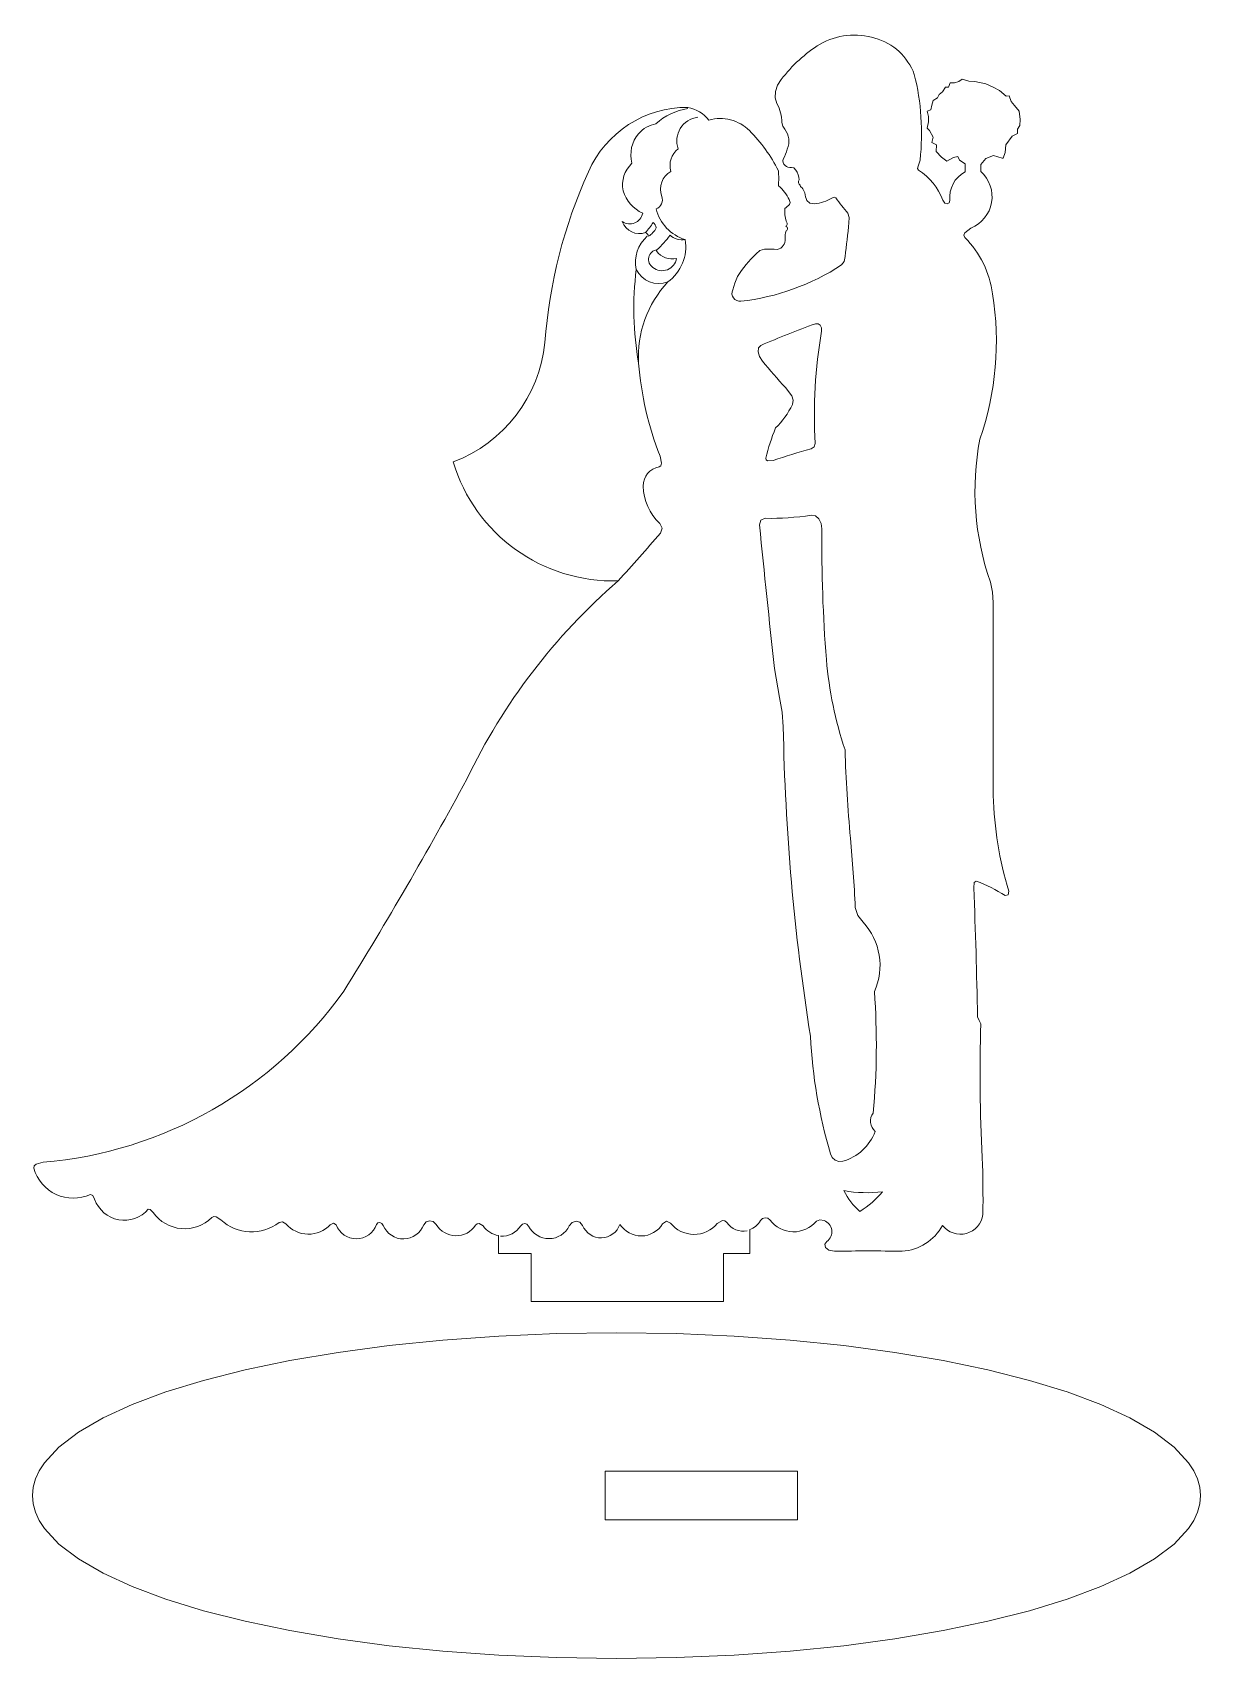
# Model space of a CAD drawing. Header units: millimetres. Extents: x -886 to -676, y -554 to -261.
import ezdxf

# ---------------------------------------------------------------- set-up
doc = ezdxf.new("R2010")
doc.units = ezdxf.units.MM
doc.header["$MEASUREMENT"] = 0
doc.layers.add('Camada 1', color=7, linetype='Continuous')

msp = doc.modelspace()

# ---------------------------------------------------------------- linework, layer by layer
at = {"layer": 'Camada 1', "color": 1, "lineweight": 9}
for points, knots in [([(-761.8294, -481.0686), (-761.8294, -481.0686), (-761.8294, -489.6703), (-761.8294, -489.6703), (-761.8294, -489.6703), (-761.8294, -489.6703), (-796.3776, -489.6703), (-796.3776, -489.6703), (-796.3776, -489.6703), (-796.3776, -489.6703), (-796.3776, -481.0686), (-796.3776, -481.0686), (-796.3776, -481.0686), (-796.3776, -481.0686), (-802.2618, -481.0686), (-802.2618, -481.0686), (-802.2618, -481.0686), (-802.2618, -481.0686), (-802.2618, -477.8059), (-802.2618, -477.8059), (-802.2618, -477.8059), (-803.3932, -477.6515), (-804.4049, -477.0191), (-805.04, -476.0701), (-805.04, -476.0701), (-805.04, -476.0701), (-805.7279, -475.6459), (-805.7279, -475.6459), (-805.7279, -475.6459), (-805.7279, -475.6459), (-806.0961, -475.7013), (-806.0961, -475.7013), (-806.0961, -475.7013), (-806.0961, -475.7013), (-806.3832, -475.948), (-806.3832, -475.948), (-806.3832, -475.948), (-807.1607, -477.1612), (-808.5106, -477.8859), (-809.9514, -477.8634), (-809.9514, -477.8634), (-811.3923, -477.8409), (-812.726, -477.0627), (-813.4653, -475.8258), (-813.4653, -475.8258), (-813.4653, -475.8258), (-814.0036, -475.307), (-814.0036, -475.307), (-814.0036, -475.307), (-814.0036, -475.307), (-814.6705, -475.1504), (-814.6705, -475.1504), (-814.6705, -475.1504), (-814.6705, -475.1504), (-815.2995, -475.3469), (-815.2995, -475.3469), (-815.2995, -475.3469), (-815.2995, -475.3469), (-815.7242, -475.8869), (-815.7242, -475.8869), (-815.7242, -475.8869), (-816.2824, -477.3864), (-817.6996, -478.3931), (-819.2993, -478.4265), (-819.2993, -478.4265), (-820.899, -478.4598), (-822.3691, -477.484), (-822.9894, -476.0091), (-822.9894, -476.0091), (-822.9894, -476.0091), (-823.2659, -475.6436), (-823.2659, -475.6436), (-823.2659, -475.6436), (-823.2659, -475.6436), (-823.6315, -475.4928), (-823.6315, -475.4928), (-823.6315, -475.4928), (-823.6315, -475.4928), (-823.9813, -475.5543), (-823.9813, -475.5543), (-823.9813, -475.5543), (-823.9813, -475.5543), (-824.2105, -475.8258), (-824.2105, -475.8258), (-824.2105, -475.8258), (-824.7472, -477.3555), (-826.1823, -478.3871), (-827.8033, -478.4084), (-827.8033, -478.4084), (-829.4242, -478.4298), (-830.8989, -477.4019), (-831.4757, -475.8869), (-831.4757, -475.8869), (-831.4757, -475.8869), (-831.9177, -475.6108), (-831.9177, -475.6108), (-831.9177, -475.6108), (-831.9177, -475.6108), (-832.5136, -475.8869), (-832.5136, -475.8869), (-832.5136, -475.8869), (-833.5602, -476.9937), (-835.0262, -477.606), (-836.5491, -477.5723), (-836.5491, -477.5723), (-838.072, -477.5386), (-839.515, -476.8557), (-840.5115, -475.7036), (-840.5115, -475.7036), (-840.5115, -475.7036), (-841.1098, -475.3322), (-841.1098, -475.3322), (-841.1098, -475.3322), (-841.1098, -475.3322), (-841.7326, -475.4593), (-841.7326, -475.4593), (-841.7326, -475.4593), (-844.8411, -477.9337), (-849.3061, -477.7218), (-852.1725, -474.9707), (-852.1725, -474.9707), (-852.1725, -474.9707), (-853.0312, -474.4524), (-853.0312, -474.4524), (-853.0312, -474.4524), (-853.0312, -474.4524), (-853.4594, -474.4216), (-853.4594, -474.4216), (-853.4594, -474.4216), (-853.4594, -474.4216), (-853.821, -474.6042), (-853.821, -474.6042), (-853.821, -474.6042), (-855.2756, -476.0277), (-857.2786, -476.7463), (-859.3065, -476.5721), (-859.3065, -476.5721), (-861.3343, -476.3979), (-863.1924, -475.3387), (-864.383, -473.688), (-864.383, -473.688), (-864.383, -473.688), (-864.8767, -473.1166), (-864.8767, -473.1166), (-864.8767, -473.1166), (-864.8767, -473.1166), (-865.2378, -473.0772), (-865.2378, -473.0772), (-865.2378, -473.0772), (-866.5491, -474.6097), (-868.5758, -475.3304), (-870.5604, -474.9698), (-870.5604, -474.9698), (-872.5449, -474.6092), (-874.1957, -473.2018), (-874.8841, -471.3058), (-874.8841, -471.3058), (-874.8841, -471.3058), (-875.2226, -470.6109), (-875.2226, -470.6109), (-875.2226, -470.6109), (-875.2226, -470.6109), (-875.6472, -470.4201), (-875.6472, -470.4201), (-875.6472, -470.4201), (-877.6019, -471.3294), (-879.8576, -471.3327), (-881.815, -470.4292), (-881.815, -470.4292), (-883.7723, -469.5257), (-885.2365, -467.7943), (-885.8125, -465.7169), (-885.8125, -465.7169), (-885.8125, -465.7169), (-885.7562, -465.3115), (-885.7562, -465.3115), (-885.7562, -465.3115), (-885.7562, -465.3115), (-885.4025, -464.9906), (-885.4025, -464.9906), (-885.4025, -464.9906), (-885.4025, -464.9906), (-884.1641, -464.648), (-884.1641, -464.648), (-884.1641, -464.648), (-862.4878, -462.8034), (-842.7227, -451.561), (-830.0715, -433.8632), (-830.0715, -433.8632), (-822.3424, -421.3715), (-814.9726, -408.6619), (-807.9705, -395.7487), (-807.9705, -395.7487), (-801.4315, -382.1221), (-792.1608, -369.9786), (-780.7411, -360.0774), (-780.7411, -360.0774), (-794.3272, -360.5054), (-806.5081, -351.7191), (-810.4126, -338.6991), (-810.4126, -338.6991), (-801.273, -335.2473), (-794.8846, -326.9214), (-793.9284, -317.1986), (-793.9284, -317.1986), (-793.1429, -306.5996), (-790.4967, -296.2182), (-786.1137, -286.536), (-786.1137, -286.536), (-783.0254, -279.4286), (-775.9743, -274.8584), (-768.2253, -274.9306), (-768.2253, -274.9306), (-766.73, -275.215), (-765.386, -276.0285), (-764.4401, -277.2211), (-764.4401, -277.2211), (-761.8458, -276.4871), (-759.055, -277.2124), (-757.1443, -279.1146), (-757.1443, -279.1146), (-755.0402, -281.2232), (-753.2868, -283.6558), (-751.9515, -286.3185), (-751.9515, -286.3185), (-751.8676, -287.2236), (-751.8636, -288.1345), (-751.9396, -289.0403), (-751.9396, -289.0403), (-751.1127, -289.7117), (-750.4497, -290.5632), (-750.0012, -291.5293), (-750.0012, -291.5293), (-750.0012, -291.5293), (-749.8373, -292.0122), (-749.8373, -292.0122), (-749.8373, -292.0122), (-749.8373, -292.0122), (-749.9401, -292.3997), (-749.9401, -292.3997), (-749.9401, -292.3997), (-750.2121, -292.637), (-750.4869, -292.8712), (-750.7643, -293.1022), (-750.7643, -293.1022), (-750.8305, -293.8724), (-750.7582, -294.648), (-750.5506, -295.3927), (-750.5506, -295.3927), (-750.419, -295.5138), (-750.3466, -295.6861), (-750.3523, -295.8649), (-750.3523, -295.8649), (-750.358, -296.0437), (-750.4421, -296.2118), (-750.5812, -296.3242), (-750.5812, -296.3242), (-750.419, -296.3972), (-750.312, -296.5557), (-750.3051, -296.7334), (-750.3051, -296.7334), (-750.2982, -296.9112), (-750.3946, -297.0787), (-750.5506, -297.164), (-750.5506, -297.164), (-750.6874, -297.6194), (-750.7493, -298.0937), (-750.7338, -298.5689), (-750.7338, -298.5689), (-750.6317, -299.4703), (-751.246, -300.2974), (-752.138, -300.4624), (-752.138, -300.4624), (-752.9106, -300.4213), (-753.6845, -300.4111), (-754.458, -300.4319), (-754.458, -300.4319), (-754.458, -300.4319), (-755.2588, -300.6953), (-755.2588, -300.6953), (-755.2588, -300.6953), (-755.2588, -300.6953), (-755.9538, -301.2565), (-755.9538, -301.2565), (-755.9538, -301.2565), (-757.2337, -302.4807), (-758.361, -303.8545), (-759.3117, -305.3489), (-759.3117, -305.3489), (-759.3117, -305.3489), (-759.774, -306.5322), (-759.774, -306.5322), (-759.774, -306.5322), (-759.774, -306.5322), (-760.1664, -307.7616), (-760.1664, -307.7616), (-760.1664, -307.7616), (-760.3861, -308.2352), (-760.3335, -308.7904), (-760.0287, -309.2143), (-760.0287, -309.2143), (-759.7239, -309.6381), (-759.22, -309.8654), (-758.7011, -309.8078), (-758.7011, -309.8078), (-752.2314, -309.0628), (-746.0256, -306.8265), (-740.5686, -303.2721), (-740.5686, -303.2721), (-740.5686, -303.2721), (-740.1251, -302.629), (-740.1251, -302.629), (-740.1251, -302.629), (-740.1251, -302.629), (-739.958, -301.7757), (-739.958, -301.7757), (-739.958, -301.7757), (-739.6845, -299.7454), (-739.4606, -297.7088), (-739.2864, -295.6676), (-739.2864, -295.6676), (-739.2864, -295.6676), (-739.2064, -294.7387), (-739.2064, -294.7387), (-739.2064, -294.7387), (-739.2064, -294.7387), (-739.4391, -293.9573), (-739.4391, -293.9573), (-739.4391, -293.9573), (-740.2183, -293.0873), (-740.9422, -292.1692), (-741.6064, -291.2086), (-741.6064, -291.2086), (-741.6064, -291.2086), (-741.9111, -291.1056), (-741.9111, -291.1056), (-741.9111, -291.1056), (-741.9111, -291.1056), (-742.3085, -291.2545), (-742.3085, -291.2545), (-742.3085, -291.2545), (-743.2692, -291.8086), (-744.335, -292.1571), (-745.4375, -292.2776), (-745.4375, -292.2776), (-745.4375, -292.2776), (-746.2919, -292.1847), (-746.2919, -292.1847), (-746.2919, -292.1847), (-746.2919, -292.1847), (-746.857, -291.6668), (-746.857, -291.6668), (-746.857, -291.6668), (-747.0344, -291.2301), (-747.1538, -290.7719), (-747.2122, -290.3042), (-747.2122, -290.3042), (-747.3345, -289.9577), (-747.4997, -289.628), (-747.7041, -289.3228), (-747.7041, -289.3228), (-747.8078, -289.322), (-747.9054, -289.274), (-747.9694, -289.1923), (-747.9694, -289.1923), (-748.0333, -289.1107), (-748.0563, -289.0037), (-748.0322, -288.9028), (-748.0322, -288.9028), (-748.1818, -288.808), (-748.2839, -288.654), (-748.3132, -288.4793), (-748.3132, -288.4793), (-748.3424, -288.3046), (-748.2954, -288.125), (-748.1849, -287.9866), (-748.1849, -287.9866), (-748.2166, -287.3479), (-748.422, -286.7303), (-748.7792, -286.1998), (-748.7792, -286.1998), (-748.7792, -286.1998), (-749.1447, -285.8349), (-749.1447, -285.8349), (-749.1447, -285.8349), (-749.1447, -285.8349), (-749.6028, -285.7398), (-749.6028, -285.7398), (-749.6028, -285.7398), (-750.0194, -285.8266), (-750.4518, -285.6982), (-750.7534, -285.398), (-750.7534, -285.398), (-751.0551, -285.0978), (-751.1849, -284.6625), (-751.1001, -284.2454), (-751.1001, -284.2454), (-750.7662, -283.678), (-750.5145, -283.0663), (-750.3522, -282.4283), (-750.3522, -282.4283), (-749.8464, -281.2458), (-750.0088, -279.8845), (-750.7796, -278.855), (-750.7796, -278.855), (-750.7796, -278.855), (-751.138, -278.2885), (-751.138, -278.2885), (-751.138, -278.2885), (-751.138, -278.2885), (-751.2985, -277.6639), (-751.2985, -277.6639), (-751.2985, -277.6639), (-751.3107, -276.4695), (-751.6257, -275.2981), (-752.2143, -274.2587), (-752.2143, -274.2587), (-752.2143, -274.2587), (-752.5522, -273.2007), (-752.5522, -273.2007), (-752.5522, -273.2007), (-752.5522, -273.2007), (-752.4825, -272.0789), (-752.4825, -272.0789), (-752.4825, -272.0789), (-752.4825, -272.0789), (-752.0841, -270.9628), (-752.0841, -270.9628), (-752.0841, -270.9628), (-752.0841, -270.9628), (-751.4359, -269.9219), (-751.4359, -269.9219), (-751.4359, -269.9219), (-749.5084, -267.3919), (-747.1397, -265.2293), (-744.4454, -263.539), (-744.4454, -263.539), (-741.4443, -261.8459), (-737.8736, -261.4706), (-734.5854, -262.5006), (-734.5854, -262.5006), (-731.3141, -263.3981), (-728.676, -265.8227), (-727.5033, -269.0057), (-727.5033, -269.0057), (-726.2561, -274.0352), (-725.9049, -279.2468), (-726.4654, -284.3981), (-726.4654, -284.3981), (-726.4654, -284.3981), (-726.8038, -285.5108), (-726.8038, -285.5108), (-726.8038, -285.5108), (-726.8038, -285.5108), (-726.9082, -285.9473), (-726.9082, -285.9473), (-726.9082, -285.9473), (-726.9082, -285.9473), (-726.7707, -286.2305), (-726.7707, -286.2305), (-726.7707, -286.2305), (-724.7354, -287.4739), (-723.1927, -289.3849), (-722.4054, -291.6362), (-722.4054, -291.6362), (-722.4054, -291.6362), (-722.0387, -292.1635), (-722.0387, -292.1635), (-722.0387, -292.1635), (-722.0387, -292.1635), (-721.5868, -292.2791), (-721.5868, -292.2791), (-721.5868, -292.2791), (-721.5868, -292.2791), (-721.216, -292.0885), (-721.216, -292.0885), (-721.216, -292.0885), (-721.216, -292.0885), (-721.0928, -291.6973), (-721.0928, -291.6973), (-721.0928, -291.6973), (-721.3535, -289.5795), (-720.2687, -287.5211), (-718.376, -286.536), (-718.376, -286.536), (-718.376, -286.536), (-718.376, -285.07), (-718.376, -285.07), (-718.376, -285.07), (-718.376, -285.07), (-719.3833, -284.3981), (-719.3833, -284.3981), (-719.3833, -284.3981), (-719.3833, -284.3981), (-719.6581, -283.7873), (-719.6581, -283.7873), (-719.6581, -283.7873), (-719.6581, -283.7873), (-720.4823, -283.94), (-720.4823, -283.94), (-720.4823, -283.94), (-720.4823, -283.94), (-721.6728, -284.6119), (-721.6728, -284.6119), (-721.6728, -284.6119), (-721.6728, -284.6119), (-722.5886, -283.8789), (-722.5886, -283.8789), (-722.5886, -283.8789), (-722.5886, -283.8789), (-723.5654, -282.8711), (-723.5654, -282.8711), (-723.5654, -282.8711), (-723.5654, -282.8711), (-723.5349, -281.68), (-723.5349, -281.68), (-723.5349, -281.68), (-723.5349, -281.68), (-724.3286, -281.2219), (-724.3286, -281.2219), (-724.3286, -281.2219), (-724.3286, -281.2219), (-724.1454, -280.3057), (-724.1454, -280.3057), (-724.1454, -280.3057), (-724.1454, -280.3057), (-724.7865, -279.1146), (-724.7865, -279.1146), (-724.7865, -279.1146), (-724.7865, -279.1146), (-725.1833, -278.6565), (-725.1833, -278.6565), (-725.1833, -278.6565), (-725.1833, -278.6565), (-724.9696, -277.5265), (-724.9696, -277.5265), (-724.9696, -277.5265), (-724.9696, -277.5265), (-724.9696, -276.5798), (-724.9696, -276.5798), (-724.9696, -276.5798), (-724.9696, -276.5798), (-725.2138, -275.633), (-725.2138, -275.633), (-725.2138, -275.633), (-725.2138, -275.633), (-724.5423, -275.3581), (-724.5423, -275.3581), (-724.5423, -275.3581), (-724.5423, -275.3581), (-724.3286, -274.5335), (-724.3286, -274.5335), (-724.3286, -274.5335), (-724.3286, -274.5335), (-724.1149, -273.709), (-724.1149, -273.709), (-724.1149, -273.709), (-724.1149, -273.709), (-723.3212, -273.1898), (-723.3212, -273.1898), (-723.3212, -273.1898), (-723.3212, -273.1898), (-723.0465, -272.6095), (-723.0465, -272.6095), (-723.0465, -272.6095), (-723.0465, -272.6095), (-722.4207, -272.1667), (-722.4207, -272.1667), (-722.4207, -272.1667), (-722.4207, -272.1667), (-721.917, -271.3268), (-721.917, -271.3268), (-721.917, -271.3268), (-721.917, -271.3268), (-721.3828, -271.3115), (-721.3828, -271.3115), (-721.3828, -271.3115), (-721.3828, -271.3115), (-721.0317, -270.548), (-721.0317, -270.548), (-721.0317, -270.548), (-721.0317, -270.548), (-720.2533, -270.5327), (-720.2533, -270.5327), (-720.2533, -270.5327), (-720.2533, -270.5327), (-719.4902, -270.2732), (-719.4902, -270.2732), (-719.4902, -270.2732), (-719.4902, -270.2732), (-718.8949, -269.8456), (-718.8949, -269.8456), (-718.8949, -269.8456), (-718.8949, -269.8456), (-717.6739, -270.2273), (-717.6739, -270.2273), (-717.6739, -270.2273), (-717.6739, -270.2273), (-716.636, -270.2884), (-716.636, -270.2884), (-716.636, -270.2884), (-716.636, -270.2884), (-714.6518, -270.716), (-714.6518, -270.716), (-714.6518, -270.716), (-714.6518, -270.716), (-713.3391, -271.2963), (-713.3391, -271.2963), (-713.3391, -271.2963), (-713.3391, -271.2963), (-712.1791, -271.8765), (-712.1791, -271.8765), (-712.1791, -271.8765), (-712.1791, -271.8765), (-710.9886, -272.9149), (-710.9886, -272.9149), (-710.9886, -272.9149), (-710.9886, -272.9149), (-710.4391, -272.8844), (-710.4391, -272.8844), (-710.4391, -272.8844), (-710.4391, -272.8844), (-710.1033, -273.8617), (-710.1033, -273.8617), (-710.1033, -273.8617), (-710.1033, -273.8617), (-709.4623, -274.6252), (-709.4623, -274.6252), (-709.4623, -274.6252), (-709.4623, -274.6252), (-708.6381, -275.633), (-708.6381, -275.633), (-708.6381, -275.633), (-708.6381, -275.633), (-708.4549, -277.1295), (-708.4549, -277.1295), (-708.4549, -277.1295), (-708.4549, -277.1295), (-708.516, -278.1984), (-708.516, -278.1984), (-708.516, -278.1984), (-708.516, -278.1984), (-708.9739, -278.8703), (-708.9739, -278.8703), (-708.9739, -278.8703), (-708.9739, -278.8703), (-708.9433, -279.6338), (-708.9433, -279.6338), (-708.9433, -279.6338), (-708.9433, -279.6338), (-709.9202, -280.1225), (-709.9202, -280.1225), (-709.9202, -280.1225), (-709.9202, -280.1225), (-711.0802, -281.6495), (-711.0802, -281.6495), (-711.0802, -281.6495), (-711.0802, -281.6495), (-711.1718, -283.0238), (-711.1718, -283.0238), (-711.1718, -283.0238), (-711.1718, -283.0238), (-711.5381, -284.0927), (-711.5381, -284.0927), (-711.5381, -284.0927), (-711.5381, -284.0927), (-711.7212, -284.0927), (-711.7212, -284.0927), (-711.7212, -284.0927), (-711.7212, -284.0927), (-713.2476, -283.5735), (-713.2476, -283.5735), (-713.2476, -283.5735), (-713.2476, -283.5735), (-714.6518, -284.1233), (-714.6518, -284.1233), (-714.6518, -284.1233), (-714.6518, -284.1233), (-715.537, -285.1769), (-715.537, -285.1769), (-715.537, -285.1769), (-715.537, -285.1769), (-715.537, -286.4749), (-715.537, -286.4749), (-715.537, -286.4749), (-713.9776, -287.8774), (-713.2505, -289.9843), (-713.6129, -292.0501), (-713.6129, -292.0501), (-713.9753, -294.1159), (-715.3944, -295.8568), (-717.3381, -296.6449), (-717.3381, -296.6449), (-717.3381, -296.6449), (-718.4135, -297.4685), (-718.4135, -297.4685), (-718.4135, -297.4685), (-718.4135, -297.4685), (-718.5754, -297.9422), (-718.5754, -297.9422), (-718.5754, -297.9422), (-718.5754, -297.9422), (-718.4065, -298.3551), (-718.4065, -298.3551), (-718.4065, -298.3551), (-715.6899, -301.0909), (-713.9423, -304.6427), (-713.4307, -308.464), (-713.4307, -308.464), (-712.0247, -317.2322), (-712.8122, -326.2161), (-715.7202, -334.6067), (-715.7202, -334.6067), (-717.3577, -343.1974), (-716.7059, -352.0636), (-713.8275, -360.3217), (-713.8275, -360.3217), (-713.8275, -360.3217), (-713.4308, -362.1256), (-713.4308, -362.1256), (-713.4308, -362.1256), (-713.4308, -362.1256), (-713.3391, -363.9866), (-713.3391, -363.9866), (-713.3391, -363.9866), (-713.3391, -363.9866), (-713.3391, -398.6806), (-713.3391, -398.6806), (-713.3391, -398.6806), (-713.1421, -404.519), (-712.1985, -410.3068), (-710.5307, -415.9054), (-710.5307, -415.9054), (-710.5307, -415.9054), (-710.6474, -416.5722), (-710.6474, -416.5722), (-710.6474, -416.5722), (-710.6474, -416.5722), (-711.1412, -416.6689), (-711.1412, -416.6689), (-711.1412, -416.6689), (-712.7977, -415.6447), (-714.5449, -414.7757), (-716.3612, -414.073), (-716.3612, -414.073), (-716.3612, -414.073), (-716.7258, -414.305), (-716.7258, -414.305), (-716.7258, -414.305), (-716.7258, -414.305), (-716.8191, -415.2946), (-716.8191, -415.2946), (-716.8191, -415.2946), (-716.5011, -423.0284), (-716.2773, -430.7661), (-716.1475, -438.5054), (-716.1475, -438.5054), (-716.1475, -438.5054), (-715.8332, -439.1184), (-715.8332, -439.1184), (-715.8332, -439.1184), (-715.8332, -439.1184), (-715.537, -439.727), (-715.537, -439.727), (-715.537, -439.727), (-715.8075, -447.7489), (-715.7261, -455.7781), (-715.2928, -463.7929), (-715.2928, -463.7929), (-715.1667, -467.2118), (-715.1259, -470.6335), (-715.1707, -474.0545), (-715.1707, -474.0545), (-715.3964, -475.6737), (-716.5654, -477.0026), (-718.1427, -477.4328), (-718.1427, -477.4328), (-719.72, -477.863), (-721.4194, -477.2895), (-722.436, -476.0091), (-722.436, -476.0091), (-723.8961, -478.7032), (-726.6429, -480.4571), (-729.7012, -480.6512), (-729.7012, -480.6512), (-733.7506, -480.5643), (-737.8012, -480.5643), (-741.8507, -480.6512), (-741.8507, -480.6512), (-741.8507, -480.6512), (-742.8785, -480.4565), (-742.8785, -480.4565), (-742.8785, -480.4565), (-742.8785, -480.4565), (-743.4496, -479.9574), (-743.4496, -479.9574), (-743.4496, -479.9574), (-743.4496, -479.9574), (-743.5722, -479.3624), (-743.5722, -479.3624), (-743.5722, -479.3624), (-743.5722, -479.3624), (-743.2549, -478.8799), (-743.2549, -478.8799), (-743.2549, -478.8799), (-742.5867, -478.4314), (-742.2308, -477.6427), (-742.3366, -476.845), (-742.3366, -476.845), (-742.4424, -476.0472), (-742.9813, -475.3821), (-743.7433, -475.1234), (-743.7433, -475.1234), (-743.7433, -475.1234), (-744.5073, -474.9726), (-744.5073, -474.9726), (-744.5073, -474.9726), (-744.5073, -474.9726), (-745.117, -475.215), (-745.117, -475.215), (-745.117, -475.215), (-746.1489, -476.4694), (-747.6989, -477.1816), (-749.3229, -477.1476), (-749.3229, -477.1476), (-750.9469, -477.1135), (-752.4722, -476.3283), (-753.4506, -475.0318), (-753.4506, -475.0318), (-753.4506, -475.0318), (-753.8549, -474.7068), (-753.8549, -474.7068), (-753.8549, -474.7068), (-753.8549, -474.7068), (-754.3368, -474.6168), (-754.3368, -474.6168), (-754.3368, -474.6168), (-754.3368, -474.6168), (-754.803, -474.7572), (-754.803, -474.7572), (-754.803, -474.7572), (-754.803, -474.7572), (-755.1601, -475.1234), (-755.1601, -475.1234), (-755.1601, -475.1234), (-755.5904, -475.8806), (-756.2825, -476.4553), (-757.1059, -476.7393), (-757.1059, -476.7393), (-757.1059, -476.7393), (-757.1059, -481.0686), (-757.1059, -481.0686), (-757.1059, -481.0686), (-757.1059, -481.0686), (-761.8294, -481.0686), (-761.8294, -481.0686), (-761.8294, -481.0686), (-761.8294, -481.0686), (-761.8294, -481.0686), (-761.8294, -481.0686)], [0, 0, 0, 0, 0.00462963, 0.00462963, 0.00462963, 0.00462963, 0.00925926, 0.00925926, 0.00925926, 0.00925926, 0.01388889, 0.01388889, 0.01388889, 0.01388889, 0.01851852, 0.01851852, 0.01851852, 0.01851852, 0.02314815, 0.02314815, 0.02314815, 0.02314815, 0.02777778, 0.02777778, 0.02777778, 0.02777778, 0.03240741, 0.03240741, 0.03240741, 0.03240741, 0.03703704, 0.03703704, 0.03703704, 0.03703704, 0.04166667, 0.04166667, 0.04166667, 0.04166667, 0.0462963, 0.0462963, 0.0462963, 0.0462963, 0.05092593, 0.05092593, 0.05092593, 0.05092593, 0.05555556, 0.05555556, 0.05555556, 0.05555556, 0.06018519, 0.06018519, 0.06018519, 0.06018519, 0.06481481, 0.06481481, 0.06481481, 0.06481481, 0.06944444, 0.06944444, 0.06944444, 0.06944444, 0.07407407, 0.07407407, 0.07407407, 0.07407407, 0.0787037, 0.0787037, 0.0787037, 0.0787037, 0.08333333, 0.08333333, 0.08333333, 0.08333333, 0.08796296, 0.08796296, 0.08796296, 0.08796296, 0.09259259, 0.09259259, 0.09259259, 0.09259259, 0.09722222, 0.09722222, 0.09722222, 0.09722222, 0.10185185, 0.10185185, 0.10185185, 0.10185185, 0.10648148, 0.10648148, 0.10648148, 0.10648148, 0.11111111, 0.11111111, 0.11111111, 0.11111111, 0.11574074, 0.11574074, 0.11574074, 0.11574074, 0.12037037, 0.12037037, 0.12037037, 0.12037037, 0.125, 0.125, 0.125, 0.125, 0.12962963, 0.12962963, 0.12962963, 0.12962963, 0.13425926, 0.13425926, 0.13425926, 0.13425926, 0.13888889, 0.13888889, 0.13888889, 0.13888889, 0.14351852, 0.14351852, 0.14351852, 0.14351852, 0.14814815, 0.14814815, 0.14814815, 0.14814815, 0.15277778, 0.15277778, 0.15277778, 0.15277778, 0.15740741, 0.15740741, 0.15740741, 0.15740741, 0.16203704, 0.16203704, 0.16203704, 0.16203704, 0.16666667, 0.16666667, 0.16666667, 0.16666667, 0.1712963, 0.1712963, 0.1712963, 0.1712963, 0.17592593, 0.17592593, 0.17592593, 0.17592593, 0.18055556, 0.18055556, 0.18055556, 0.18055556, 0.18518519, 0.18518519, 0.18518519, 0.18518519, 0.18981481, 0.18981481, 0.18981481, 0.18981481, 0.19444444, 0.19444444, 0.19444444, 0.19444444, 0.19907407, 0.19907407, 0.19907407, 0.19907407, 0.2037037, 0.2037037, 0.2037037, 0.2037037, 0.20833333, 0.20833333, 0.20833333, 0.20833333, 0.21296296, 0.21296296, 0.21296296, 0.21296296, 0.21759259, 0.21759259, 0.21759259, 0.21759259, 0.22222222, 0.22222222, 0.22222222, 0.22222222, 0.22685185, 0.22685185, 0.22685185, 0.22685185, 0.23148148, 0.23148148, 0.23148148, 0.23148148, 0.23611111, 0.23611111, 0.23611111, 0.23611111, 0.24074074, 0.24074074, 0.24074074, 0.24074074, 0.24537037, 0.24537037, 0.24537037, 0.24537037, 0.25, 0.25, 0.25, 0.25, 0.25462963, 0.25462963, 0.25462963, 0.25462963, 0.25925926, 0.25925926, 0.25925926, 0.25925926, 0.26388889, 0.26388889, 0.26388889, 0.26388889, 0.26851852, 0.26851852, 0.26851852, 0.26851852, 0.27314815, 0.27314815, 0.27314815, 0.27314815, 0.27777778, 0.27777778, 0.27777778, 0.27777778, 0.28240741, 0.28240741, 0.28240741, 0.28240741, 0.28703704, 0.28703704, 0.28703704, 0.28703704, 0.29166667, 0.29166667, 0.29166667, 0.29166667, 0.2962963, 0.2962963, 0.2962963, 0.2962963, 0.30092593, 0.30092593, 0.30092593, 0.30092593, 0.30555556, 0.30555556, 0.30555556, 0.30555556, 0.31018519, 0.31018519, 0.31018519, 0.31018519, 0.31481481, 0.31481481, 0.31481481, 0.31481481, 0.31944444, 0.31944444, 0.31944444, 0.31944444, 0.32407407, 0.32407407, 0.32407407, 0.32407407, 0.3287037, 0.3287037, 0.3287037, 0.3287037, 0.33333333, 0.33333333, 0.33333333, 0.33333333, 0.33796296, 0.33796296, 0.33796296, 0.33796296, 0.34259259, 0.34259259, 0.34259259, 0.34259259, 0.34722222, 0.34722222, 0.34722222, 0.34722222, 0.35185185, 0.35185185, 0.35185185, 0.35185185, 0.35648148, 0.35648148, 0.35648148, 0.35648148, 0.36111111, 0.36111111, 0.36111111, 0.36111111, 0.36574074, 0.36574074, 0.36574074, 0.36574074, 0.37037037, 0.37037037, 0.37037037, 0.37037037, 0.375, 0.375, 0.375, 0.375, 0.37962963, 0.37962963, 0.37962963, 0.37962963, 0.38425926, 0.38425926, 0.38425926, 0.38425926, 0.38888889, 0.38888889, 0.38888889, 0.38888889, 0.39351852, 0.39351852, 0.39351852, 0.39351852, 0.39814815, 0.39814815, 0.39814815, 0.39814815, 0.40277778, 0.40277778, 0.40277778, 0.40277778, 0.40740741, 0.40740741, 0.40740741, 0.40740741, 0.41203704, 0.41203704, 0.41203704, 0.41203704, 0.41666667, 0.41666667, 0.41666667, 0.41666667, 0.4212963, 0.4212963, 0.4212963, 0.4212963, 0.42592593, 0.42592593, 0.42592593, 0.42592593, 0.43055556, 0.43055556, 0.43055556, 0.43055556, 0.43518519, 0.43518519, 0.43518519, 0.43518519, 0.43981481, 0.43981481, 0.43981481, 0.43981481, 0.44444444, 0.44444444, 0.44444444, 0.44444444, 0.44907407, 0.44907407, 0.44907407, 0.44907407, 0.4537037, 0.4537037, 0.4537037, 0.4537037, 0.45833333, 0.45833333, 0.45833333, 0.45833333, 0.46296296, 0.46296296, 0.46296296, 0.46296296, 0.46759259, 0.46759259, 0.46759259, 0.46759259, 0.47222222, 0.47222222, 0.47222222, 0.47222222, 0.47685185, 0.47685185, 0.47685185, 0.47685185, 0.48148148, 0.48148148, 0.48148148, 0.48148148, 0.48611111, 0.48611111, 0.48611111, 0.48611111, 0.49074074, 0.49074074, 0.49074074, 0.49074074, 0.49537037, 0.49537037, 0.49537037, 0.49537037, 0.5, 0.5, 0.5, 0.5, 0.50462963, 0.50462963, 0.50462963, 0.50462963, 0.50925926, 0.50925926, 0.50925926, 0.50925926, 0.51388889, 0.51388889, 0.51388889, 0.51388889, 0.51851852, 0.51851852, 0.51851852, 0.51851852, 0.52314815, 0.52314815, 0.52314815, 0.52314815, 0.52777778, 0.52777778, 0.52777778, 0.52777778, 0.53240741, 0.53240741, 0.53240741, 0.53240741, 0.53703704, 0.53703704, 0.53703704, 0.53703704, 0.54166667, 0.54166667, 0.54166667, 0.54166667, 0.5462963, 0.5462963, 0.5462963, 0.5462963, 0.55092593, 0.55092593, 0.55092593, 0.55092593, 0.55555556, 0.55555556, 0.55555556, 0.55555556, 0.56018519, 0.56018519, 0.56018519, 0.56018519, 0.56481481, 0.56481481, 0.56481481, 0.56481481, 0.56944444, 0.56944444, 0.56944444, 0.56944444, 0.57407407, 0.57407407, 0.57407407, 0.57407407, 0.5787037, 0.5787037, 0.5787037, 0.5787037, 0.58333333, 0.58333333, 0.58333333, 0.58333333, 0.58796296, 0.58796296, 0.58796296, 0.58796296, 0.59259259, 0.59259259, 0.59259259, 0.59259259, 0.59722222, 0.59722222, 0.59722222, 0.59722222, 0.60185185, 0.60185185, 0.60185185, 0.60185185, 0.60648148, 0.60648148, 0.60648148, 0.60648148, 0.61111111, 0.61111111, 0.61111111, 0.61111111, 0.61574074, 0.61574074, 0.61574074, 0.61574074, 0.62037037, 0.62037037, 0.62037037, 0.62037037, 0.625, 0.625, 0.625, 0.625, 0.62962963, 0.62962963, 0.62962963, 0.62962963, 0.63425926, 0.63425926, 0.63425926, 0.63425926, 0.63888889, 0.63888889, 0.63888889, 0.63888889, 0.64351852, 0.64351852, 0.64351852, 0.64351852, 0.64814815, 0.64814815, 0.64814815, 0.64814815, 0.65277778, 0.65277778, 0.65277778, 0.65277778, 0.65740741, 0.65740741, 0.65740741, 0.65740741, 0.66203704, 0.66203704, 0.66203704, 0.66203704, 0.66666667, 0.66666667, 0.66666667, 0.66666667, 0.6712963, 0.6712963, 0.6712963, 0.6712963, 0.67592593, 0.67592593, 0.67592593, 0.67592593, 0.68055556, 0.68055556, 0.68055556, 0.68055556, 0.68518519, 0.68518519, 0.68518519, 0.68518519, 0.68981481, 0.68981481, 0.68981481, 0.68981481, 0.69444444, 0.69444444, 0.69444444, 0.69444444, 0.69907407, 0.69907407, 0.69907407, 0.69907407, 0.7037037, 0.7037037, 0.7037037, 0.7037037, 0.70833333, 0.70833333, 0.70833333, 0.70833333, 0.71296296, 0.71296296, 0.71296296, 0.71296296, 0.71759259, 0.71759259, 0.71759259, 0.71759259, 0.72222222, 0.72222222, 0.72222222, 0.72222222, 0.72685185, 0.72685185, 0.72685185, 0.72685185, 0.73148148, 0.73148148, 0.73148148, 0.73148148, 0.73611111, 0.73611111, 0.73611111, 0.73611111, 0.74074074, 0.74074074, 0.74074074, 0.74074074, 0.74537037, 0.74537037, 0.74537037, 0.74537037, 0.75, 0.75, 0.75, 0.75, 0.75462963, 0.75462963, 0.75462963, 0.75462963, 0.75925926, 0.75925926, 0.75925926, 0.75925926, 0.76388889, 0.76388889, 0.76388889, 0.76388889, 0.76851852, 0.76851852, 0.76851852, 0.76851852, 0.77314815, 0.77314815, 0.77314815, 0.77314815, 0.77777778, 0.77777778, 0.77777778, 0.77777778, 0.78240741, 0.78240741, 0.78240741, 0.78240741, 0.78703704, 0.78703704, 0.78703704, 0.78703704, 0.79166667, 0.79166667, 0.79166667, 0.79166667, 0.7962963, 0.7962963, 0.7962963, 0.7962963, 0.80092593, 0.80092593, 0.80092593, 0.80092593, 0.80555556, 0.80555556, 0.80555556, 0.80555556, 0.81018519, 0.81018519, 0.81018519, 0.81018519, 0.81481481, 0.81481481, 0.81481481, 0.81481481, 0.81944444, 0.81944444, 0.81944444, 0.81944444, 0.82407407, 0.82407407, 0.82407407, 0.82407407, 0.8287037, 0.8287037, 0.8287037, 0.8287037, 0.83333333, 0.83333333, 0.83333333, 0.83333333, 0.83796296, 0.83796296, 0.83796296, 0.83796296, 0.84259259, 0.84259259, 0.84259259, 0.84259259, 0.84722222, 0.84722222, 0.84722222, 0.84722222, 0.85185185, 0.85185185, 0.85185185, 0.85185185, 0.85648148, 0.85648148, 0.85648148, 0.85648148, 0.86111111, 0.86111111, 0.86111111, 0.86111111, 0.86574074, 0.86574074, 0.86574074, 0.86574074, 0.87037037, 0.87037037, 0.87037037, 0.87037037, 0.875, 0.875, 0.875, 0.875, 0.87962963, 0.87962963, 0.87962963, 0.87962963, 0.88425926, 0.88425926, 0.88425926, 0.88425926, 0.88888889, 0.88888889, 0.88888889, 0.88888889, 0.89351852, 0.89351852, 0.89351852, 0.89351852, 0.89814815, 0.89814815, 0.89814815, 0.89814815, 0.90277778, 0.90277778, 0.90277778, 0.90277778, 0.90740741, 0.90740741, 0.90740741, 0.90740741, 0.91203704, 0.91203704, 0.91203704, 0.91203704, 0.91666667, 0.91666667, 0.91666667, 0.91666667, 0.9212963, 0.9212963, 0.9212963, 0.9212963, 0.92592593, 0.92592593, 0.92592593, 0.92592593, 0.93055556, 0.93055556, 0.93055556, 0.93055556, 0.93518519, 0.93518519, 0.93518519, 0.93518519, 0.93981481, 0.93981481, 0.93981481, 0.93981481, 0.94444444, 0.94444444, 0.94444444, 0.94444444, 0.94907407, 0.94907407, 0.94907407, 0.94907407, 0.9537037, 0.9537037, 0.9537037, 0.9537037, 0.95833333, 0.95833333, 0.95833333, 0.95833333, 0.96296296, 0.96296296, 0.96296296, 0.96296296, 0.96759259, 0.96759259, 0.96759259, 0.96759259, 0.97222222, 0.97222222, 0.97222222, 0.97222222, 0.97685185, 0.97685185, 0.97685185, 0.97685185, 0.98148148, 0.98148148, 0.98148148, 0.98148148, 0.98611111, 0.98611111, 0.98611111, 0.98611111, 0.99074074, 0.99074074, 0.99074074, 0.99074074, 1, 1, 1, 1]), ([(-768.2253, -275.1444), (-770.3722, -275.4609), (-772.3722, -276.4184), (-773.9643, -277.893), (-773.9643, -277.893), (-775.1743, -278.1106), (-776.2728, -278.7353), (-777.078, -279.6643), (-777.078, -279.6643), (-778.3259, -281.1322), (-778.7715, -283.1185), (-778.2685, -284.9784), (-778.2685, -284.9784), (-779.6358, -286.2314), (-780.2397, -288.1115), (-779.8558, -289.9259), (-779.8558, -289.9259), (-779.2981, -291.708), (-778.028, -293.1783), (-776.3453, -293.9878), (-776.3453, -293.9878), (-776.5002, -294.7677), (-777.0357, -295.4181), (-777.7713, -295.7199), (-777.7713, -295.7199), (-778.5069, -296.0216), (-779.3505, -295.9308), (-780.0085, -295.4843), (-780.0085, -295.4843), (-779.3735, -297.163), (-777.5243, -298.0357), (-775.8264, -297.4542)], [0, 0, 0, 0, 0.11111111, 0.11111111, 0.11111111, 0.11111111, 0.22222222, 0.22222222, 0.22222222, 0.22222222, 0.33333333, 0.33333333, 0.33333333, 0.33333333, 0.44444444, 0.44444444, 0.44444444, 0.44444444, 0.55555556, 0.55555556, 0.55555556, 0.55555556, 0.66666667, 0.66666667, 0.66666667, 0.66666667, 0.77777778, 0.77777778, 0.77777778, 0.77777778, 1, 1, 1, 1]), ([(-766.4548, -276.7019), (-767.7454, -276.8598), (-768.8941, -277.5961), (-769.5765, -278.7027), (-769.5765, -278.7027), (-770.2589, -279.8094), (-770.4038, -281.1584), (-769.9653, -282.3824), (-769.9653, -282.3824), (-771.1958, -283.3391), (-771.7167, -284.9488), (-771.278, -286.4443), (-771.278, -286.4443), (-772.8439, -287.3442), (-773.5394, -289.2349), (-772.9264, -290.9338), (-772.9264, -290.9338), (-772.7474, -291.3657), (-772.7536, -291.8521), (-772.9437, -292.2793), (-772.9437, -292.2793), (-773.1337, -292.7064), (-773.4931, -293.0376), (-773.9337, -293.1938), (-773.9337, -293.1938), (-773.2558, -295.8103), (-771.2875, -297.896), (-768.7138, -298.7216), (-768.7138, -298.7216), (-769.6988, -298.8976), (-770.7093, -298.5906), (-771.4306, -297.897), (-771.4306, -297.897), (-772.0979, -298.8698), (-772.8881, -299.7527), (-773.7811, -300.5235)], [0, 0, 0, 0, 0.1, 0.1, 0.1, 0.1, 0.2, 0.2, 0.2, 0.2, 0.3, 0.3, 0.3, 0.3, 0.4, 0.4, 0.4, 0.4, 0.5, 0.5, 0.5, 0.5, 0.6, 0.6, 0.6, 0.6, 0.7, 0.7, 0.7, 0.7, 0.8, 0.8, 0.8, 0.8, 1, 1, 1, 1]), ([(-775.5211, -298.1108), (-777.2045, -299.5963), (-777.9622, -301.8681), (-777.5053, -304.0662), (-777.5053, -304.0662), (-778.1963, -309.6764), (-778.0525, -315.3565), (-777.078, -320.9245), (-777.078, -320.9245), (-776.6224, -326.6621), (-775.3269, -332.3), (-773.2316, -337.6607), (-773.2316, -337.6607), (-773.2316, -337.6607), (-772.9622, -338.9213), (-772.9622, -338.9213), (-772.9622, -338.9213), (-772.9622, -338.9213), (-773.07, -339.368), (-773.07, -339.368), (-773.07, -339.368), (-773.07, -339.368), (-773.3843, -339.5848), (-773.3843, -339.5848), (-773.3843, -339.5848), (-775.0578, -339.8778), (-776.2726, -341.337), (-776.2537, -343.0358), (-776.2537, -343.0358), (-776.22, -345.6005), (-775.1401, -348.0383), (-773.2622, -349.7853), (-773.2622, -349.7853), (-773.2622, -349.7853), (-772.8659, -350.6357), (-772.8659, -350.6357), (-772.8659, -350.6357), (-772.8659, -350.6357), (-773.1706, -351.5261), (-773.1706, -351.5261), (-773.1706, -351.5261), (-775.6521, -354.4134), (-778.176, -357.2642), (-780.7411, -360.0774)], [0, 0, 0, 0, 0.08333333, 0.08333333, 0.08333333, 0.08333333, 0.16666667, 0.16666667, 0.16666667, 0.16666667, 0.25, 0.25, 0.25, 0.25, 0.33333333, 0.33333333, 0.33333333, 0.33333333, 0.41666667, 0.41666667, 0.41666667, 0.41666667, 0.5, 0.5, 0.5, 0.5, 0.58333333, 0.58333333, 0.58333333, 0.58333333, 0.66666667, 0.66666667, 0.66666667, 0.66666667, 0.75, 0.75, 0.75, 0.75, 0.83333333, 0.83333333, 0.83333333, 0.83333333, 1, 1, 1, 1]), ([(-774.4832, -295.637), (-774.1454, -295.8446), (-773.9292, -296.2034), (-773.9032, -296.599), (-773.9032, -296.599), (-774.2102, -297.2334), (-774.6992, -297.7624), (-775.3074, -298.1184), (-775.3074, -298.1184), (-775.3401, -297.8162), (-775.541, -297.5589), (-775.8264, -297.4542), (-775.8264, -297.4542), (-775.3257, -296.8894), (-774.8762, -296.2814), (-774.4832, -295.637), (-774.4832, -295.637), (-774.4832, -295.637), (-774.4832, -295.637), (-774.4832, -295.637)], [0, 0, 0, 0, 0.16666667, 0.16666667, 0.16666667, 0.16666667, 0.33333333, 0.33333333, 0.33333333, 0.33333333, 0.5, 0.5, 0.5, 0.5, 0.66666667, 0.66666667, 0.66666667, 0.66666667, 1, 1, 1, 1]), ([(-777.078, -320.9245), (-777.4063, -315.5455), (-775.5057, -310.2647), (-771.8274, -306.3262), (-771.8274, -306.3262), (-769.4211, -304.5933), (-768.2123, -301.6442), (-768.7138, -298.7216)], [0, 0, 0, 0, 0.33333333, 0.33333333, 0.33333333, 0.33333333, 1, 1, 1, 1]), ([(-773.8727, -300.7373), (-773.8727, -300.7373), (-773.8451, -300.5542), (-773.8451, -300.5542), (-773.8451, -300.5542), (-773.8451, -300.5542), (-773.7811, -300.5235), (-773.7811, -300.5235), (-773.7811, -300.5235), (-774.5034, -300.6305), (-775.0853, -301.1713), (-775.2449, -301.8838), (-775.2449, -301.8838), (-775.4045, -302.5963), (-775.1214, -303.3253), (-774.5137, -303.7302), (-774.5137, -303.7302), (-773.7741, -304.3144), (-772.7807, -304.4637), (-771.902, -304.1228), (-771.902, -304.1228), (-771.0234, -303.7819), (-770.3922, -303.0112), (-770.2401, -302.0811), (-770.2401, -302.0811), (-771.6122, -302.44), (-773.0638, -301.9023), (-773.8727, -300.7373), (-773.8727, -300.7373), (-773.8727, -300.7373), (-773.8727, -300.7373), (-773.8727, -300.7373)], [0, 0, 0, 0, 0.11111111, 0.11111111, 0.11111111, 0.11111111, 0.22222222, 0.22222222, 0.22222222, 0.22222222, 0.33333333, 0.33333333, 0.33333333, 0.33333333, 0.44444444, 0.44444444, 0.44444444, 0.44444444, 0.55555556, 0.55555556, 0.55555556, 0.55555556, 0.66666667, 0.66666667, 0.66666667, 0.66666667, 0.77777778, 0.77777778, 0.77777778, 0.77777778, 1, 1, 1, 1]), ([(-754.2138, -337.9967), (-753.7567, -336.1576), (-753.1753, -334.3514), (-752.4738, -332.591), (-752.4738, -332.591), (-751.2211, -331.3721), (-750.1886, -329.9467), (-749.4212, -328.3764), (-749.4212, -328.3764), (-749.4212, -328.3764), (-749.2891, -327.617), (-749.2891, -327.617), (-749.2891, -327.617), (-749.2891, -327.617), (-749.5276, -326.8269), (-749.5276, -326.8269), (-749.5276, -326.8269), (-749.5276, -326.8269), (-750.6422, -325.3224), (-750.6422, -325.3224), (-750.6422, -325.3224), (-752.0939, -323.7948), (-753.4792, -322.2051), (-754.7938, -320.558), (-754.7938, -320.558), (-754.7938, -320.558), (-755.3232, -319.7158), (-755.3232, -319.7158), (-755.3232, -319.7158), (-755.3232, -319.7158), (-755.5859, -318.8863), (-755.5859, -318.8863), (-755.5859, -318.8863), (-755.5859, -318.8863), (-755.5289, -318.1902), (-755.5289, -318.1902), (-755.5289, -318.1902), (-755.5289, -318.1902), (-755.099, -317.7483), (-755.099, -317.7483), (-755.099, -317.7483), (-751.8626, -316.3469), (-748.5845, -315.0432), (-745.2696, -313.8391), (-745.2696, -313.8391), (-745.2696, -313.8391), (-744.8074, -313.8326), (-744.8074, -313.8326), (-744.8074, -313.8326), (-744.8074, -313.8326), (-744.4253, -314.1081), (-744.4253, -314.1081), (-744.4253, -314.1081), (-744.4253, -314.1081), (-744.1907, -314.585), (-744.1907, -314.585), (-744.1907, -314.585), (-744.1907, -314.585), (-744.1706, -315.1829), (-744.1706, -315.1829), (-744.1706, -315.1829), (-745.3297, -321.8561), (-745.719, -328.6388), (-745.3306, -335.4007), (-745.3306, -335.4007), (-745.3306, -335.4007), (-745.5261, -335.9752), (-745.5261, -335.9752), (-745.5261, -335.9752), (-745.5261, -335.9752), (-746.0633, -336.3169), (-746.0633, -336.3169), (-746.0633, -336.3169), (-748.3647, -336.9567), (-750.6451, -337.6697), (-752.9012, -338.4548), (-752.9012, -338.4548), (-752.9012, -338.4548), (-753.8918, -338.4942), (-753.8918, -338.4942), (-753.8918, -338.4942), (-753.8918, -338.4942), (-754.1651, -338.2938), (-754.1651, -338.2938), (-754.1651, -338.2938), (-754.1651, -338.2938), (-754.2138, -337.9967), (-754.2138, -337.9967), (-754.2138, -337.9967), (-754.2138, -337.9967), (-754.2138, -337.9967), (-754.2138, -337.9967)], [0, 0, 0, 0, 0.04166667, 0.04166667, 0.04166667, 0.04166667, 0.08333333, 0.08333333, 0.08333333, 0.08333333, 0.125, 0.125, 0.125, 0.125, 0.16666667, 0.16666667, 0.16666667, 0.16666667, 0.20833333, 0.20833333, 0.20833333, 0.20833333, 0.25, 0.25, 0.25, 0.25, 0.29166667, 0.29166667, 0.29166667, 0.29166667, 0.33333333, 0.33333333, 0.33333333, 0.33333333, 0.375, 0.375, 0.375, 0.375, 0.41666667, 0.41666667, 0.41666667, 0.41666667, 0.45833333, 0.45833333, 0.45833333, 0.45833333, 0.5, 0.5, 0.5, 0.5, 0.54166667, 0.54166667, 0.54166667, 0.54166667, 0.58333333, 0.58333333, 0.58333333, 0.58333333, 0.625, 0.625, 0.625, 0.625, 0.66666667, 0.66666667, 0.66666667, 0.66666667, 0.70833333, 0.70833333, 0.70833333, 0.70833333, 0.75, 0.75, 0.75, 0.75, 0.79166667, 0.79166667, 0.79166667, 0.79166667, 0.83333333, 0.83333333, 0.83333333, 0.83333333, 0.875, 0.875, 0.875, 0.875, 0.91666667, 0.91666667, 0.91666667, 0.91666667, 1, 1, 1, 1]), ([(-752.6569, -375.8363), (-753.5869, -367.2275), (-754.4823, -358.615), (-755.3433, -349.9991), (-755.3433, -349.9991), (-755.3433, -349.9991), (-755.08, -349.1803), (-755.08, -349.1803), (-755.08, -349.1803), (-755.08, -349.1803), (-754.3054, -348.8385), (-754.3054, -348.8385), (-754.3054, -348.8385), (-751.5473, -348.8886), (-748.7903, -348.7047), (-746.0633, -348.2888), (-746.0633, -348.2888), (-746.0633, -348.2888), (-745.2788, -348.4064), (-745.2788, -348.4064), (-745.2788, -348.4064), (-745.2788, -348.4064), (-744.6565, -348.9353), (-744.6565, -348.9353), (-744.6565, -348.9353), (-744.6565, -348.9353), (-744.2491, -349.7517), (-744.2491, -349.7517), (-744.2491, -349.7517), (-744.2491, -349.7517), (-744.1096, -350.732), (-744.1096, -350.732), (-744.1096, -350.732), (-744.2016, -358.579), (-743.9368, -366.4253), (-743.3159, -374.2482), (-743.3159, -374.2482), (-742.8386, -379.7775), (-741.7118, -385.2302), (-739.958, -390.4957), (-739.958, -390.4957), (-739.8145, -395.7992), (-739.4888, -401.0957), (-738.9812, -406.3768), (-738.9812, -406.3768), (-738.6041, -410.5234), (-738.3191, -414.678), (-738.1264, -418.8373), (-738.1264, -418.8373), (-738.1264, -418.8373), (-737.6705, -420.2404), (-737.6705, -420.2404), (-737.6705, -420.2404), (-737.6705, -420.2404), (-736.7222, -421.4638), (-736.7222, -421.4638), (-736.7222, -421.4638), (-733.5981, -424.8385), (-732.7946, -429.7589), (-734.677, -433.9548), (-734.677, -433.9548), (-734.1565, -441.227), (-734.2281, -448.5306), (-734.8907, -455.7913), (-734.8907, -455.7913), (-735.6673, -456.8136), (-735.5074, -458.2637), (-734.5244, -459.0896), (-734.5244, -459.0896), (-735.5218, -461.7037), (-737.6952, -463.6958), (-740.3854, -464.4648), (-740.3854, -464.4648), (-740.3854, -464.4648), (-741.0871, -464.5067), (-741.0871, -464.5067), (-741.0871, -464.5067), (-741.0871, -464.5067), (-741.7303, -464.2618), (-741.7303, -464.2618), (-741.7303, -464.2618), (-741.7303, -464.2618), (-742.2505, -463.7825), (-742.2505, -463.7825), (-742.2505, -463.7825), (-742.2505, -463.7825), (-742.5833, -463.121), (-742.5833, -463.121), (-742.5833, -463.121), (-744.6187, -456.2448), (-745.8279, -449.1491), (-746.1854, -441.987), (-746.1854, -441.987), (-749.1047, -423.5756), (-750.7368, -404.9806), (-751.0696, -386.3422), (-751.0696, -386.3422), (-751.0696, -386.3422), (-751.2906, -383.7054), (-751.2906, -383.7054), (-751.2906, -383.7054), (-751.2906, -383.7054), (-751.744, -381.087), (-751.744, -381.087), (-751.744, -381.087), (-751.744, -381.087), (-752.6569, -375.8363), (-752.6569, -375.8363), (-752.6569, -375.8363), (-752.6569, -375.8363), (-752.6569, -375.8363), (-752.6569, -375.8363)], [0, 0, 0, 0, 0.03448276, 0.03448276, 0.03448276, 0.03448276, 0.06896552, 0.06896552, 0.06896552, 0.06896552, 0.10344828, 0.10344828, 0.10344828, 0.10344828, 0.13793103, 0.13793103, 0.13793103, 0.13793103, 0.17241379, 0.17241379, 0.17241379, 0.17241379, 0.20689655, 0.20689655, 0.20689655, 0.20689655, 0.24137931, 0.24137931, 0.24137931, 0.24137931, 0.27586207, 0.27586207, 0.27586207, 0.27586207, 0.31034483, 0.31034483, 0.31034483, 0.31034483, 0.34482759, 0.34482759, 0.34482759, 0.34482759, 0.37931034, 0.37931034, 0.37931034, 0.37931034, 0.4137931, 0.4137931, 0.4137931, 0.4137931, 0.44827586, 0.44827586, 0.44827586, 0.44827586, 0.48275862, 0.48275862, 0.48275862, 0.48275862, 0.51724138, 0.51724138, 0.51724138, 0.51724138, 0.55172414, 0.55172414, 0.55172414, 0.55172414, 0.5862069, 0.5862069, 0.5862069, 0.5862069, 0.62068966, 0.62068966, 0.62068966, 0.62068966, 0.65517241, 0.65517241, 0.65517241, 0.65517241, 0.68965517, 0.68965517, 0.68965517, 0.68965517, 0.72413793, 0.72413793, 0.72413793, 0.72413793, 0.75862069, 0.75862069, 0.75862069, 0.75862069, 0.79310345, 0.79310345, 0.79310345, 0.79310345, 0.82758621, 0.82758621, 0.82758621, 0.82758621, 0.86206897, 0.86206897, 0.86206897, 0.86206897, 0.89655172, 0.89655172, 0.89655172, 0.89655172, 0.93103448, 0.93103448, 0.93103448, 0.93103448, 1, 1, 1, 1]), ([(-740.1717, -469.7483), (-737.8745, -470.1651), (-735.5276, -470.227), (-733.2117, -469.9315), (-733.2117, -469.9315), (-734.37, -471.3186), (-735.7405, -472.5144), (-737.2717, -473.4742), (-737.2717, -473.4742), (-738.4794, -472.4405), (-739.466, -471.1727), (-740.1717, -469.7483), (-740.1717, -469.7483), (-740.1717, -469.7483), (-740.1717, -469.7483), (-740.1717, -469.7483)], [0, 0, 0, 0, 0.2, 0.2, 0.2, 0.2, 0.4, 0.4, 0.4, 0.4, 0.6, 0.6, 0.6, 0.6, 1, 1, 1, 1]), ([(-886.0535, -524.588), (-886.0535, -524.588), (-885.9169, -523.0805), (-885.9169, -523.0805), (-885.9169, -523.0805), (-885.9169, -523.0805), (-885.5114, -521.5928), (-885.5114, -521.5928), (-885.5114, -521.5928), (-885.5114, -521.5928), (-884.8437, -520.1268), (-884.8437, -520.1268), (-884.8437, -520.1268), (-884.8437, -520.1268), (-883.9203, -518.6842), (-883.9203, -518.6842), (-883.9203, -518.6842), (-883.9203, -518.6842), (-881.3329, -515.8769), (-881.3329, -515.8769), (-881.3329, -515.8769), (-881.3329, -515.8769), (-877.8021, -513.1855), (-877.8021, -513.1855), (-877.8021, -513.1855), (-877.8021, -513.1855), (-873.3806, -510.6248), (-873.3806, -510.6248), (-873.3806, -510.6248), (-873.3806, -510.6248), (-868.1211, -508.2095), (-868.1211, -508.2095), (-868.1211, -508.2095), (-868.1211, -508.2095), (-862.0766, -505.9544), (-862.0766, -505.9544), (-862.0766, -505.9544), (-862.0766, -505.9544), (-855.2997, -503.8741), (-855.2997, -503.8741), (-855.2997, -503.8741), (-855.2997, -503.8741), (-847.8433, -501.9834), (-847.8433, -501.9834), (-847.8433, -501.9834), (-847.8433, -501.9834), (-839.76, -500.2971), (-839.76, -500.2971), (-839.76, -500.2971), (-839.76, -500.2971), (-831.1027, -498.8297), (-831.1027, -498.8297), (-831.1027, -498.8297), (-831.1027, -498.8297), (-821.9242, -497.5962), (-821.9242, -497.5962), (-821.9242, -497.5962), (-821.9242, -497.5962), (-812.2773, -496.6111), (-812.2773, -496.6111), (-812.2773, -496.6111), (-812.2773, -496.6111), (-802.2147, -495.8893), (-802.2147, -495.8893), (-802.2147, -495.8893), (-802.2147, -495.8893), (-791.7891, -495.4454), (-791.7891, -495.4454), (-791.7891, -495.4454), (-791.7891, -495.4454), (-781.0535, -495.2941), (-781.0535, -495.2941), (-781.0535, -495.2941), (-781.0535, -495.2941), (-770.3179, -495.4454), (-770.3179, -495.4454), (-770.3179, -495.4454), (-770.3179, -495.4454), (-759.8923, -495.8893), (-759.8923, -495.8893), (-759.8923, -495.8893), (-759.8923, -495.8893), (-749.8297, -496.6111), (-749.8297, -496.6111), (-749.8297, -496.6111), (-749.8297, -496.6111), (-740.1828, -497.5962), (-740.1828, -497.5962), (-740.1828, -497.5962), (-740.1828, -497.5962), (-731.0043, -498.8297), (-731.0043, -498.8297), (-731.0043, -498.8297), (-731.0043, -498.8297), (-722.347, -500.2971), (-722.347, -500.2971), (-722.347, -500.2971), (-722.347, -500.2971), (-714.2637, -501.9834), (-714.2637, -501.9834), (-714.2637, -501.9834), (-714.2637, -501.9834), (-706.8073, -503.8741), (-706.8073, -503.8741), (-706.8073, -503.8741), (-706.8073, -503.8741), (-700.0304, -505.9544), (-700.0304, -505.9544), (-700.0304, -505.9544), (-700.0304, -505.9544), (-693.9859, -508.2095), (-693.9859, -508.2095), (-693.9859, -508.2095), (-693.9859, -508.2095), (-688.7264, -510.6248), (-688.7264, -510.6248), (-688.7264, -510.6248), (-688.7264, -510.6248), (-684.3049, -513.1855), (-684.3049, -513.1855), (-684.3049, -513.1855), (-684.3049, -513.1855), (-680.7741, -515.8769), (-680.7741, -515.8769), (-680.7741, -515.8769), (-680.7741, -515.8769), (-678.1867, -518.6842), (-678.1867, -518.6842), (-678.1867, -518.6842), (-678.1867, -518.6842), (-677.2633, -520.1268), (-677.2633, -520.1268), (-677.2633, -520.1268), (-677.2633, -520.1268), (-676.5956, -521.5928), (-676.5956, -521.5928), (-676.5956, -521.5928), (-676.5956, -521.5928), (-676.1901, -523.0805), (-676.1901, -523.0805), (-676.1901, -523.0805), (-676.1901, -523.0805), (-676.0535, -524.588), (-676.0535, -524.588), (-676.0535, -524.588), (-676.0535, -524.588), (-676.1901, -526.0954), (-676.1901, -526.0954), (-676.1901, -526.0954), (-676.1901, -526.0954), (-676.5956, -527.5831), (-676.5956, -527.5831), (-676.5956, -527.5831), (-676.5956, -527.5831), (-677.2633, -529.0491), (-677.2633, -529.0491), (-677.2633, -529.0491), (-677.2633, -529.0491), (-678.1867, -530.4917), (-678.1867, -530.4917), (-678.1867, -530.4917), (-678.1867, -530.4917), (-680.7741, -533.2991), (-680.7741, -533.2991), (-680.7741, -533.2991), (-680.7741, -533.2991), (-684.3049, -535.9905), (-684.3049, -535.9905), (-684.3049, -535.9905), (-684.3049, -535.9905), (-688.7264, -538.5512), (-688.7264, -538.5512), (-688.7264, -538.5512), (-688.7264, -538.5512), (-693.9859, -540.9664), (-693.9859, -540.9664), (-693.9859, -540.9664), (-693.9859, -540.9664), (-700.0304, -543.2216), (-700.0304, -543.2216), (-700.0304, -543.2216), (-700.0304, -543.2216), (-706.8073, -545.3018), (-706.8073, -545.3018), (-706.8073, -545.3018), (-706.8073, -545.3018), (-714.2637, -547.1925), (-714.2637, -547.1925), (-714.2637, -547.1925), (-714.2637, -547.1925), (-722.347, -548.8789), (-722.347, -548.8789), (-722.347, -548.8789), (-722.347, -548.8789), (-731.0043, -550.3462), (-731.0043, -550.3462), (-731.0043, -550.3462), (-731.0043, -550.3462), (-740.1828, -551.5798), (-740.1828, -551.5798), (-740.1828, -551.5798), (-740.1828, -551.5798), (-749.8297, -552.5648), (-749.8297, -552.5648), (-749.8297, -552.5648), (-749.8297, -552.5648), (-759.8923, -553.2867), (-759.8923, -553.2867), (-759.8923, -553.2867), (-759.8923, -553.2867), (-770.3179, -553.7306), (-770.3179, -553.7306), (-770.3179, -553.7306), (-770.3179, -553.7306), (-781.0535, -553.8818), (-781.0535, -553.8818), (-781.0535, -553.8818), (-781.0535, -553.8818), (-791.7891, -553.7306), (-791.7891, -553.7306), (-791.7891, -553.7306), (-791.7891, -553.7306), (-802.2147, -553.2867), (-802.2147, -553.2867), (-802.2147, -553.2867), (-802.2147, -553.2867), (-812.2773, -552.5648), (-812.2773, -552.5648), (-812.2773, -552.5648), (-812.2773, -552.5648), (-821.9242, -551.5798), (-821.9242, -551.5798), (-821.9242, -551.5798), (-821.9242, -551.5798), (-831.1027, -550.3462), (-831.1027, -550.3462), (-831.1027, -550.3462), (-831.1027, -550.3462), (-839.76, -548.8789), (-839.76, -548.8789), (-839.76, -548.8789), (-839.76, -548.8789), (-847.8433, -547.1925), (-847.8433, -547.1925), (-847.8433, -547.1925), (-847.8433, -547.1925), (-855.2997, -545.3018), (-855.2997, -545.3018), (-855.2997, -545.3018), (-855.2997, -545.3018), (-862.0766, -543.2216), (-862.0766, -543.2216), (-862.0766, -543.2216), (-862.0766, -543.2216), (-868.1211, -540.9664), (-868.1211, -540.9664), (-868.1211, -540.9664), (-868.1211, -540.9664), (-873.3806, -538.5512), (-873.3806, -538.5512), (-873.3806, -538.5512), (-873.3806, -538.5512), (-877.8021, -535.9905), (-877.8021, -535.9905), (-877.8021, -535.9905), (-877.8021, -535.9905), (-881.3329, -533.2991), (-881.3329, -533.2991), (-881.3329, -533.2991), (-881.3329, -533.2991), (-883.9203, -530.4917), (-883.9203, -530.4917), (-883.9203, -530.4917), (-883.9203, -530.4917), (-884.8437, -529.0491), (-884.8437, -529.0491), (-884.8437, -529.0491), (-884.8437, -529.0491), (-885.5114, -527.5831), (-885.5114, -527.5831), (-885.5114, -527.5831), (-885.5114, -527.5831), (-885.9169, -526.0954), (-885.9169, -526.0954), (-885.9169, -526.0954), (-885.9169, -526.0954), (-886.0535, -524.588), (-886.0535, -524.588), (-886.0535, -524.588), (-886.0535, -524.588), (-886.0535, -524.588), (-886.0535, -524.588)], [0, 0, 0, 0, 0.01351351, 0.01351351, 0.01351351, 0.01351351, 0.02702703, 0.02702703, 0.02702703, 0.02702703, 0.04054054, 0.04054054, 0.04054054, 0.04054054, 0.05405405, 0.05405405, 0.05405405, 0.05405405, 0.06756757, 0.06756757, 0.06756757, 0.06756757, 0.08108108, 0.08108108, 0.08108108, 0.08108108, 0.09459459, 0.09459459, 0.09459459, 0.09459459, 0.10810811, 0.10810811, 0.10810811, 0.10810811, 0.12162162, 0.12162162, 0.12162162, 0.12162162, 0.13513514, 0.13513514, 0.13513514, 0.13513514, 0.14864865, 0.14864865, 0.14864865, 0.14864865, 0.16216216, 0.16216216, 0.16216216, 0.16216216, 0.17567568, 0.17567568, 0.17567568, 0.17567568, 0.18918919, 0.18918919, 0.18918919, 0.18918919, 0.2027027, 0.2027027, 0.2027027, 0.2027027, 0.21621622, 0.21621622, 0.21621622, 0.21621622, 0.22972973, 0.22972973, 0.22972973, 0.22972973, 0.24324324, 0.24324324, 0.24324324, 0.24324324, 0.25675676, 0.25675676, 0.25675676, 0.25675676, 0.27027027, 0.27027027, 0.27027027, 0.27027027, 0.28378378, 0.28378378, 0.28378378, 0.28378378, 0.2972973, 0.2972973, 0.2972973, 0.2972973, 0.31081081, 0.31081081, 0.31081081, 0.31081081, 0.32432432, 0.32432432, 0.32432432, 0.32432432, 0.33783784, 0.33783784, 0.33783784, 0.33783784, 0.35135135, 0.35135135, 0.35135135, 0.35135135, 0.36486486, 0.36486486, 0.36486486, 0.36486486, 0.37837838, 0.37837838, 0.37837838, 0.37837838, 0.39189189, 0.39189189, 0.39189189, 0.39189189, 0.40540541, 0.40540541, 0.40540541, 0.40540541, 0.41891892, 0.41891892, 0.41891892, 0.41891892, 0.43243243, 0.43243243, 0.43243243, 0.43243243, 0.44594595, 0.44594595, 0.44594595, 0.44594595, 0.45945946, 0.45945946, 0.45945946, 0.45945946, 0.47297297, 0.47297297, 0.47297297, 0.47297297, 0.48648649, 0.48648649, 0.48648649, 0.48648649, 0.5, 0.5, 0.5, 0.5, 0.51351351, 0.51351351, 0.51351351, 0.51351351, 0.52702703, 0.52702703, 0.52702703, 0.52702703, 0.54054054, 0.54054054, 0.54054054, 0.54054054, 0.55405405, 0.55405405, 0.55405405, 0.55405405, 0.56756757, 0.56756757, 0.56756757, 0.56756757, 0.58108108, 0.58108108, 0.58108108, 0.58108108, 0.59459459, 0.59459459, 0.59459459, 0.59459459, 0.60810811, 0.60810811, 0.60810811, 0.60810811, 0.62162162, 0.62162162, 0.62162162, 0.62162162, 0.63513514, 0.63513514, 0.63513514, 0.63513514, 0.64864865, 0.64864865, 0.64864865, 0.64864865, 0.66216216, 0.66216216, 0.66216216, 0.66216216, 0.67567568, 0.67567568, 0.67567568, 0.67567568, 0.68918919, 0.68918919, 0.68918919, 0.68918919, 0.7027027, 0.7027027, 0.7027027, 0.7027027, 0.71621622, 0.71621622, 0.71621622, 0.71621622, 0.72972973, 0.72972973, 0.72972973, 0.72972973, 0.74324324, 0.74324324, 0.74324324, 0.74324324, 0.75675676, 0.75675676, 0.75675676, 0.75675676, 0.77027027, 0.77027027, 0.77027027, 0.77027027, 0.78378378, 0.78378378, 0.78378378, 0.78378378, 0.7972973, 0.7972973, 0.7972973, 0.7972973, 0.81081081, 0.81081081, 0.81081081, 0.81081081, 0.82432432, 0.82432432, 0.82432432, 0.82432432, 0.83783784, 0.83783784, 0.83783784, 0.83783784, 0.85135135, 0.85135135, 0.85135135, 0.85135135, 0.86486486, 0.86486486, 0.86486486, 0.86486486, 0.87837838, 0.87837838, 0.87837838, 0.87837838, 0.89189189, 0.89189189, 0.89189189, 0.89189189, 0.90540541, 0.90540541, 0.90540541, 0.90540541, 0.91891892, 0.91891892, 0.91891892, 0.91891892, 0.93243243, 0.93243243, 0.93243243, 0.93243243, 0.94594595, 0.94594595, 0.94594595, 0.94594595, 0.95945946, 0.95945946, 0.95945946, 0.95945946, 0.97297297, 0.97297297, 0.97297297, 0.97297297, 1, 1, 1, 1]), ([(-783.0736, -528.9624), (-783.0736, -528.9624), (-748.5254, -528.9624), (-748.5254, -528.9624), (-748.5254, -528.9624), (-748.5254, -528.9624), (-748.5254, -520.2136), (-748.5254, -520.2136), (-748.5254, -520.2136), (-748.5254, -520.2136), (-783.0736, -520.2136), (-783.0736, -520.2136), (-783.0736, -520.2136), (-783.0736, -520.2136), (-783.0736, -528.9624), (-783.0736, -528.9624), (-783.0736, -528.9624), (-783.0736, -528.9624), (-783.0736, -528.9624), (-783.0736, -528.9624)], [0, 0, 0, 0, 0.16666667, 0.16666667, 0.16666667, 0.16666667, 0.33333333, 0.33333333, 0.33333333, 0.33333333, 0.5, 0.5, 0.5, 0.5, 0.66666667, 0.66666667, 0.66666667, 0.66666667, 1, 1, 1, 1])]:
    msp.add_open_spline(points, degree=3, knots=knots, dxfattribs=at)
msp.add_open_spline([(-771.8274, -306.3262), (-774.0181, -307.1832), (-776.5004, -306.1931), (-777.5053, -304.0662)], degree=3, dxfattribs=at)
at = {"layer": 'Camada 1', "color": 250, "lineweight": 9}
msp.add_open_spline([(-757.5612, -476.9828), (-758.9611, -477.2477), (-760.386, -476.6557), (-761.1875, -475.4777), (-761.1875, -475.4777), (-761.1875, -475.4777), (-761.5506, -475.1818), (-761.5506, -475.1818), (-761.5506, -475.1818), (-761.5506, -475.1818), (-762.0159, -475.1203), (-762.0159, -475.1203), (-762.0159, -475.1203), (-762.0159, -475.1203), (-762.9275, -475.6305), (-762.9275, -475.6305), (-762.9275, -475.6305), (-763.963, -476.8954), (-765.5148, -477.6246), (-767.1495, -477.6143), (-767.1495, -477.6143), (-768.7842, -477.6041), (-770.3332, -476.8473), (-771.3527, -475.5694), (-771.3527, -475.5694), (-771.3527, -475.5694), (-772.0765, -475.2622), (-772.0765, -475.2622), (-772.0765, -475.2622), (-772.0765, -475.2622), (-772.7569, -475.6915), (-772.7569, -475.6915), (-772.7569, -475.6915), (-773.559, -477.0345), (-774.9978, -477.8679), (-776.5618, -477.8953), (-776.5618, -477.8953), (-778.1258, -477.9227), (-779.601, -477.1277), (-780.4496, -475.8137), (-780.4496, -475.8137), (-780.9347, -477.2219), (-782.2395, -478.184), (-783.7282, -478.2311), (-783.7282, -478.2311), (-785.2169, -478.2783), (-786.592, -477.3716), (-787.1653, -475.9969), (-787.1653, -475.9969), (-787.1653, -475.9969), (-787.641, -475.434), (-787.641, -475.434), (-787.641, -475.434), (-787.641, -475.434), (-788.3213, -475.2554), (-788.3213, -475.2554), (-788.3213, -475.2554), (-788.3213, -475.2554), (-789.0189, -475.4629), (-789.0189, -475.4629), (-789.0189, -475.4629), (-789.0189, -475.4629), (-789.5464, -476.058), (-789.5464, -476.058), (-789.5464, -476.058), (-790.2167, -477.4601), (-791.6258, -478.3592), (-793.1798, -478.3762), (-793.1798, -478.3762), (-794.7337, -478.3933), (-796.1718, -477.5062), (-796.8727, -476.1191), (-796.8727, -476.1191), (-796.8727, -476.1191), (-797.1647, -475.7967), (-797.1647, -475.7967), (-797.1647, -475.7967), (-797.1647, -475.7967), (-797.5566, -475.6765), (-797.5566, -475.6765), (-797.5566, -475.6765), (-797.5566, -475.6765), (-797.9575, -475.7623), (-797.9575, -475.7623), (-797.9575, -475.7623), (-797.9575, -475.7623), (-798.2769, -476.058), (-798.2769, -476.058), (-798.2769, -476.058), (-799.0438, -477.3002), (-800.4294, -478.0245), (-801.8871, -477.947)], degree=3, knots=[0, 0, 0, 0, 0.04166667, 0.04166667, 0.04166667, 0.04166667, 0.08333333, 0.08333333, 0.08333333, 0.08333333, 0.125, 0.125, 0.125, 0.125, 0.16666667, 0.16666667, 0.16666667, 0.16666667, 0.20833333, 0.20833333, 0.20833333, 0.20833333, 0.25, 0.25, 0.25, 0.25, 0.29166667, 0.29166667, 0.29166667, 0.29166667, 0.33333333, 0.33333333, 0.33333333, 0.33333333, 0.375, 0.375, 0.375, 0.375, 0.41666667, 0.41666667, 0.41666667, 0.41666667, 0.45833333, 0.45833333, 0.45833333, 0.45833333, 0.5, 0.5, 0.5, 0.5, 0.54166667, 0.54166667, 0.54166667, 0.54166667, 0.58333333, 0.58333333, 0.58333333, 0.58333333, 0.625, 0.625, 0.625, 0.625, 0.66666667, 0.66666667, 0.66666667, 0.66666667, 0.70833333, 0.70833333, 0.70833333, 0.70833333, 0.75, 0.75, 0.75, 0.75, 0.79166667, 0.79166667, 0.79166667, 0.79166667, 0.83333333, 0.83333333, 0.83333333, 0.83333333, 0.875, 0.875, 0.875, 0.875, 0.91666667, 0.91666667, 0.91666667, 0.91666667, 1, 1, 1, 1], dxfattribs=at)

doc.saveas('drawing.dxf')
